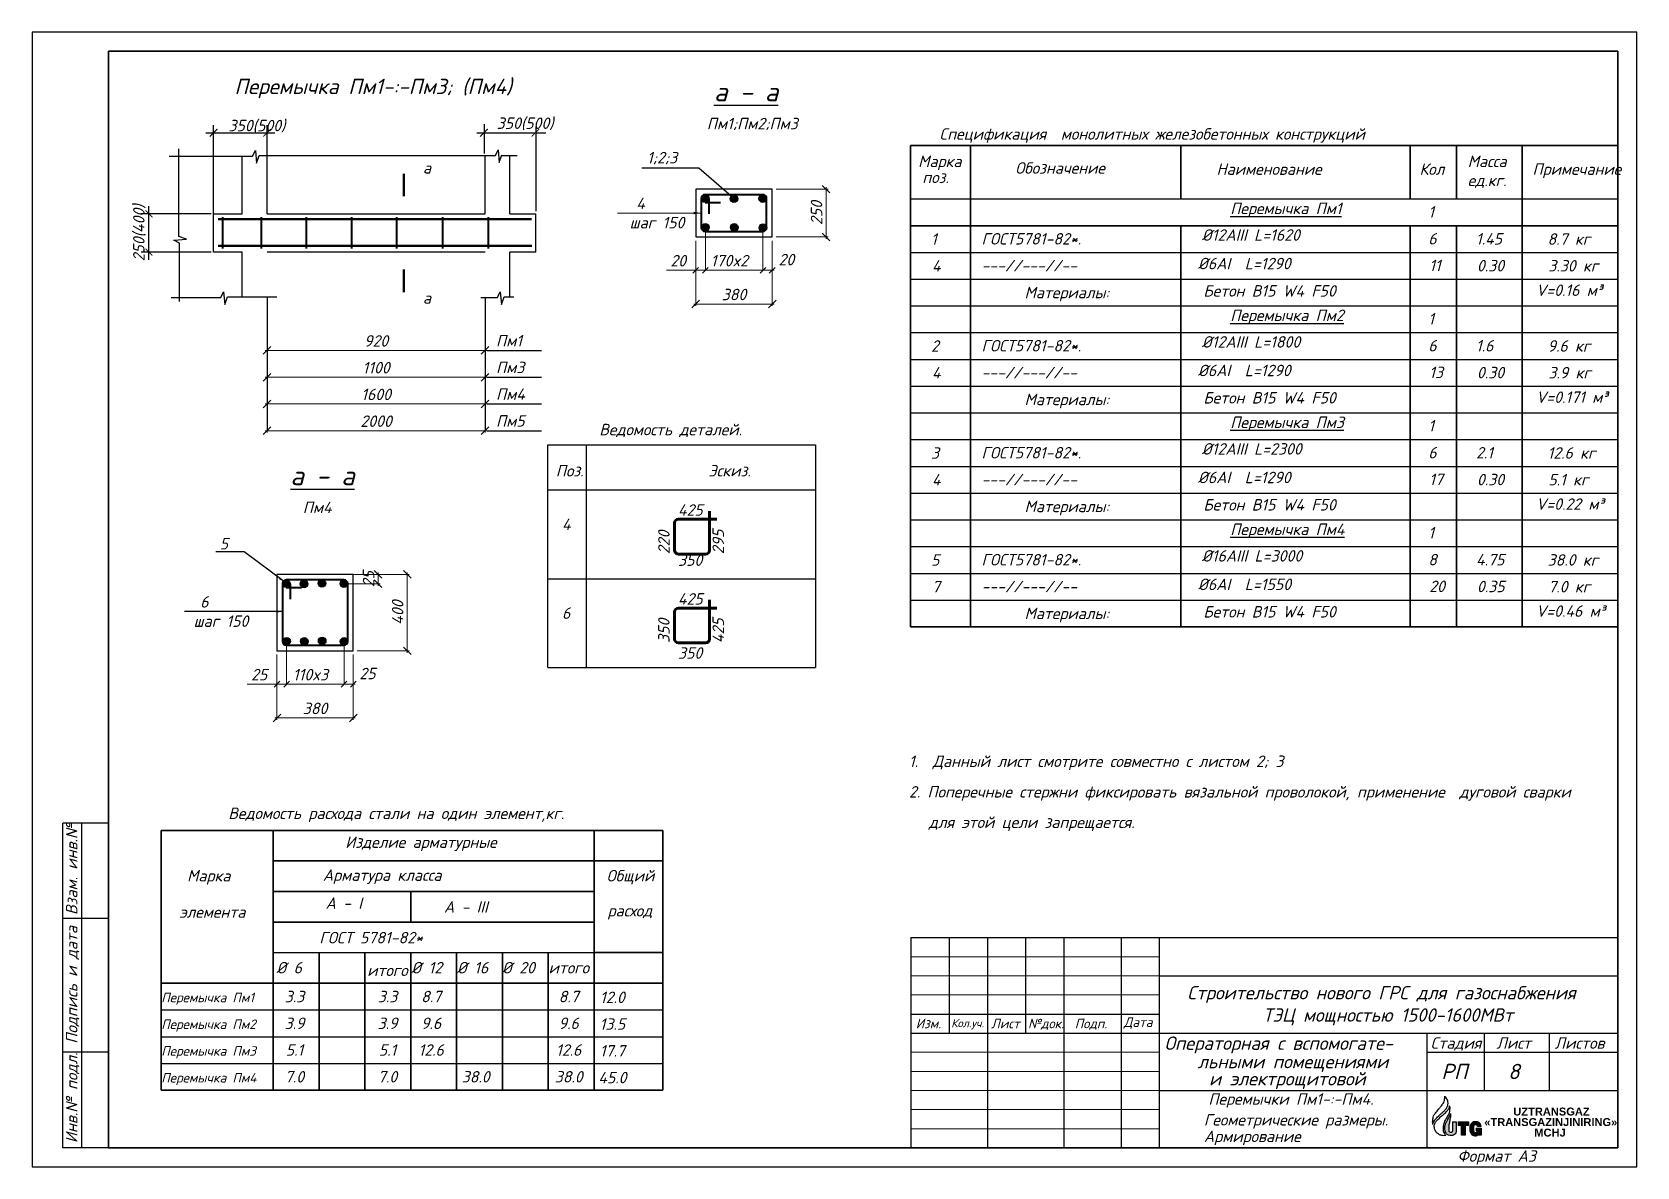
# Model space of a CAD drawing. Extents: x 108150 to 142535, y -18867 to -9422.
# Drawn here: x 137266.3 to 137686.3, y -16848.3 to -16551.3 of the extents above; entities that cross this region are included whole.
import ezdxf
from ezdxf.enums import TextEntityAlignment as Align

# ---------------------------------------------------------------- set-up
doc = ezdxf.new("R2010")
doc.units = 0
doc.header["$MEASUREMENT"] = 0
doc.header["$PDMODE"] = 32
doc.header["$PDSIZE"] = 0.6
doc.linetypes.add('НЕВИДИМАЯ2', pattern=[4.7625, 3.175, -1.5875])
doc.layers.add('12321', color=7, linetype='Continuous')
doc.layers.add('PDF2_Text', color=5, linetype='Continuous')
for name, color, linetype, lineweight in [('SNOVNOY', 3, 'Continuous', 70), ('Выносные', 8, 'Continuous', 15), ('осн', 3, 'Continuous', 70), ('Текст', 2, 'Continuous', 15)]:
    doc.layers.add(name, color=color, linetype=linetype, lineweight=lineweight)
doc.styles.add('ISO_1.0', font='isocpeur.ttf')
doc.styles.add('PDF Arial', font='arial.ttf')
doc.styles.add('ГОСТ -3', font='isocpeui.ttf', dxfattribs={"height": 3})
doc.styles.add('ГОСТ2.5', font='isocpeur.ttf', dxfattribs={"oblique": 15, "height": 2.5})
doc.styles.add('ГОСТ3', font='isocpeur.ttf', dxfattribs={"oblique": 15, "height": 3})
doc.dimstyles.new('F М100-3', dxfattribs={"dimtxt": 3, "dimasz": 2, "dimexe": 0.5, "dimexo": 1, "dimgap": 1, "dimtad": 1, "dimdec": 0, "dimlfac": 100, "dimdsep": 46, "dimtxsty": 'ГОСТ3', "dimblk": 'OBLIQUE', "dimcen": 2.5, "dimdle": 0.5, "dimclrd": 7, "dimclre": 7, "dimclrt": 7, "dimadec": 0, "dimazin": 0, "dimtfac": 1, "dimtdec": 0, "dimtmove": 0, "dimatfit": 3, "dimfxl": 1.25, "dimlwd": 15, "dimlwe": 15, "dimarcsym": 0})
doc.dimstyles.new('FM-100-3', dxfattribs={"dimtxt": 3, "dimasz": 1.5, "dimexe": 0.5, "dimexo": 1, "dimgap": 1, "dimtad": 1, "dimdec": 0, "dimlfac": 100, "dimdsep": 46, "dimtxsty": 'ГОСТ3', "dimblk": 'OBLIQUE', "dimcen": 2.5, "dimdle": 0.5, "dimclrd": 7, "dimclre": 7, "dimclrt": 7, "dimadec": 0, "dimazin": 0, "dimtfac": 1, "dimtdec": 0, "dimtmove": 0, "dimatfit": 3, "dimfxl": 1.25, "dimlwd": 15, "dimlwe": 15, "dimarcsym": 0})
doc.dimstyles.new('FМ10-3', dxfattribs={"dimtxt": 3, "dimasz": 2, "dimexe": 0.5, "dimexo": 1, "dimgap": 1, "dimtad": 1, "dimdec": 0, "dimlfac": 10, "dimdsep": 46, "dimtxsty": 'ГОСТ3', "dimblk": 'OBLIQUE', "dimcen": 5, "dimdle": 0.5, "dimclrd": 7, "dimclre": 7, "dimclrt": 7, "dimadec": 0, "dimazin": 0, "dimtfac": 1, "dimtdec": 0, "dimtmove": 0, "dimatfit": 3, "dimfxl": 1, "dimlwd": 15, "dimlwe": 15, "dimarcsym": 0})
doc.dimstyles.new('FМ50-3-ISO-3', dxfattribs={"dimtxt": 3, "dimasz": 2, "dimexe": 0.5, "dimexo": 1, "dimgap": 1, "dimtad": 1, "dimdec": 0, "dimlfac": 50, "dimdsep": 46, "dimtxsty": 'ISO_1.0', "dimblk": 'OBLIQUE', "dimcen": 5, "dimdle": 0.5, "dimclrd": 7, "dimclre": 7, "dimclrt": 7, "dimadec": 0, "dimazin": 0, "dimtfac": 1, "dimtdec": 0, "dimtmove": 0, "dimatfit": 3, "dimfxl": 1, "dimlwd": 15, "dimlwe": 15, "dimarcsym": 0})
doc.dimstyles.new('м100', dxfattribs={"dimtxt": 2.5, "dimasz": 2.5, "dimexe": 2, "dimexo": 0.625, "dimtad": 1, "dimdec": 0, "dimlfac": 100, "dimtxsty": 'Standard', "dimblk": 'OBLIQUE', "dimcen": -2.5, "dimdle": 2, "dimadec": 0, "dimazin": 0, "dimtfac": 1, "dimtdec": 0, "dimtmove": 0, "dimatfit": 3, "dimfxl": 1, "dimarcsym": 0})

msp = doc.modelspace()

# ---------------------------------------------------------------- texts
at = {"color": 7, "lineweight": -3, "style": 'ГОСТ -3'}
for s, height, p in [('Перемычка Пм1-:-Пм3; (Пм4)', 4, (137319.3075, -16567.5452, -754.4947)), ('Спецификация  монолитных железобетонных конструкций', 3, (137503.8324, -16579.4885, -754.4947))]:
    msp.add_text(s, height=height, dxfattribs=at).set_placement(p)
for p in [(137453.2047, -16569.4573, -754.4947), (137342.3433, -16669.9169, -754.4947)]:
    msp.add_text('%%Uа - а', height=5, dxfattribs=at).set_placement(p, align=Align.CENTER)
at = {"color": 7, "lineweight": 25, "style": 'ГОСТ -3'}
for s, p in [('350(500)', (137317.7307, -16577.2923, -754.4947)), ('350(500)', (137387.9248, -16576.6797, -754.4947)), ('а', (137368.6327, -16588.3576, -754.4947))]:
    msp.add_text(s, height=3, dxfattribs=at).set_placement(p)
at = {"color": 7, "style": 'ГОСТ -3'}
for s, p in [('Пм1;Пм2;Пм3', (137442.9235, -16576.7701, -754.4947)), ('1;2;3', (137427.2734, -16585.6944, -754.4947)), ('Марка', (137498.2347, -16586.66, -754.4947)), ('Обозначение', (137523.6577, -16588.4004, -754.4947)), ('Наименование', (137576.3245, -16588.7, -754.4947)), ('Кол', (137629.4446, -16588.7, -754.4947)), ('Масса', (137642.0593, -16586.66, -754.4947)), ('Примечание', (137659.0162, -16588.7, -754.4947)), ('поз.', (137499.3384, -16590.8408, -754.4947)), ('ед.кг.', (137642.0593, -16591.6473, -754.4947)), ('%%UПеремычка Пм1', (137579.9224, -16598.9749, -754.4947)), ('1', (137631.7391, -16599.8955, -754.4947)), ('1', (137501.6021, -16607.0157, -754.4947)), ('ГОСТ5781-82*.', (137514.8125, -16606.9388, -754.4947)), ('%%C12АIII L=1620', (137572.4835, -16605.9324, -754.4947)), ('6', (137631.7391, -16606.9137, -754.4947)), ('1.45', (137644.2253, -16606.9452, -754.4947)), ('8.7 кг', (137662.9599, -16606.9975, -754.4947)), ('---//---//--', (137514.8125, -16613.9388, -754.4947)), ('%%C6АI  L=1290', (137571.4529, -16613.409, -754.4947)), ('11', (137631.9914, -16613.9137, -754.4947)), ('0.30', (137644.4776, -16613.9634, -754.4947)), ('3.30 кг', (137663.152, -16613.9975, -754.4947)), ('4', (137501.8545, -16614.0157, -754.4947)), ('Материалы:', (137526.0756, -16620.9975, -754.4947)), ('Бетон В15 W4 F50', (137572.8684, -16620.5656, -754.4947)), ('%%UПеремычка Пм2', (137579.9224, -16626.9567, -754.4947)), ('1', (137631.7391, -16627.8773, -754.4947)), ('Пм1', (137387.7608, -16633.5941, -754.4947)), ('2', (137501.6021, -16634.9975, -754.4947)), ('ГОСТ5781-82*.', (137514.8125, -16634.9206, -754.4947)), ('%%C12АIII L=1800', (137572.4835, -16633.9142, -754.4947)), ('6', (137631.7391, -16634.8955, -754.4947)), ('1.6', (137644.2253, -16634.927, -754.4947)), ('9.6 кг', (137662.9599, -16634.9793, -754.4947)), ('Пм3', (137387.7608, -16640.5941, -754.4947)), ('4', (137501.8545, -16641.9975, -754.4947)), ('---//---//--', (137514.8125, -16641.9388, -754.4947)), ('%%C6АI  L=1290', (137571.4529, -16641.3908, -754.4947)), ('13', (137631.9914, -16641.8955, -754.4947)), ('0.30', (137644.4776, -16641.9452, -754.4947)), ('3.9 кг', (137663.152, -16641.9793, -754.4947)), ('Пм4', (137387.7608, -16647.5941, -754.4947)), ('Материалы:', (137526.0756, -16648.9793, -754.4947)), ('Бетон В15 W4 F50', (137572.8684, -16648.5474, -754.4947)), ('Пм5', (137387.7608, -16654.5941, -754.4947)), ('%%UПеремычка Пм3', (137579.9224, -16654.9567, -754.4947)), ('1', (137631.7391, -16655.8773, -754.4947)), ('3', (137501.6021, -16662.9975, -754.4947)), ('ГОСТ5781-82*.', (137514.8125, -16662.9206, -754.4947)), ('%%C12АIII L=2300', (137572.4835, -16661.9142, -754.4947)), ('6', (137631.7391, -16662.8955, -754.4947)), ('2.1', (137644.2253, -16662.927, -754.4947)), ('12.6 кг', (137662.9599, -16662.9793, -754.4947)), ('4', (137501.8545, -16669.9975, -754.4947)), ('---//---//--', (137514.8125, -16669.9388, -754.4947)), ('%%C6АI  L=1290', (137571.4529, -16669.3908, -754.4947)), ('17', (137631.9914, -16669.8955, -754.4947)), ('0.30', (137644.4776, -16669.9452, -754.4947)), ('5.1 кг', (137663.152, -16669.9793, -754.4947)), ('Материалы:', (137526.0756, -16676.9793, -754.4947)), ('Бетон В15 W4 F50', (137572.8684, -16676.5474, -754.4947)), ('Пм4', (137337.1857, -16677.2296, -754.4947)), ('%%UПеремычка Пм4', (137579.9224, -16682.9567, -754.4947)), ('1', (137631.7391, -16683.8773, -754.4947)), ('5', (137315.4526, -16686.7267, -754.4947)), ('5', (137501.6021, -16690.9975, -754.4947)), ('ГОСТ5781-82*.', (137514.8125, -16690.9206, -754.4947)), ('%%C16АIII L=3000', (137572.4835, -16689.9142, -754.4947)), ('8', (137631.7391, -16690.8955, -754.4947)), ('4.75', (137644.2253, -16690.927, -754.4947)), ('38.0 кг', (137662.9599, -16690.9793, -754.4947)), ('7', (137501.8545, -16697.9975, -754.4947)), ('---//---//--', (137514.8125, -16697.9388, -754.4947)), ('%%C6АI  L=1550', (137571.4529, -16697.3726, -754.4947)), ('20', (137631.9914, -16697.8955, -754.4947)), ('0.35', (137644.4776, -16697.927, -754.4947)), ('7.0 кг', (137663.152, -16697.9793, -754.4947)), ('Материалы:', (137526.0756, -16704.9793, -754.4947)), ('Бетон В15 W4 F50', (137572.8684, -16704.5474, -754.4947)), ('1.  Данный лист смотрите совместно с листом 2; 3', (137495.8279, -16743.6694, -4539.8512)), ('2. Поперечные стержни фиксировать вязальной проволокой, применение  дуговой сварки ', (137495.8279, -16751.6694, -4539.8512)), ('для этой цели запрещается.', (137501.0072, -16759.632, -4539.8512)), ('Перемычки Пм1-:-Пм4.', (137574.197, -16832.056, -754.4947))]:
    msp.add_text(s, height=3, dxfattribs=at).set_placement(p)
at = {"color": 7, "linetype": 'Continuous', "lineweight": 25, "style": 'ГОСТ -3'}
for s, height, p in [('4', 3, (137424.455, -16597.6549, -754.4947)), ('Ведомость деталей.', 3, (137414.7903, -16656.8606, -754.4947)), ('Поз.', 3, (137403.4201, -16667.6319, -754.4947)), ('Эскиз.', 3, (137443.3404, -16667.6152, -754.4947)), ('425', 3, (137435.3638, -16677.9092, -754.4947)), ('4', 3, (137405.0284, -16681.6487, -754.4947)), ('350', 3, (137435.3859, -16691.0342, -754.4947)), ('6', 3, (137310.3382, -16701.9589, -754.4947)), ('425', 3, (137435.3638, -16701.1662, -754.4947)), ('6', 3, (137405.0284, -16704.9057, -754.4947)), ('350', 3, (137435.3859, -16715.3399, -754.4947)), ('Перемычка Пм1', 2.5, (137300.1551, -16805.2442, -754.4947)), ('Перемычка Пм2', 2.5, (137300.1551, -16812.2442, -754.4947)), ('Перемычка Пм3', 2.5, (137300.1551, -16819.2442, -754.4947)), ('Перемычка Пм4', 2.5, (137300.1551, -16826.2442, -754.4947))]:
    msp.add_text(s, height=height, dxfattribs=at).set_placement(p)
at = {"color": 7, "linetype": 'Continuous', "style": 'ГОСТ -3'}
for p in [(137422.7302, -16602.6975, -754.4947), (137308.6134, -16707.0015, -754.4947)]:
    msp.add_text('шаг 150', height=3, dxfattribs=at).set_placement(p)
at = {"color": 7, "lineweight": 25, "style": 'ГОСТ -3'}
msp.add_text('а', height=3, dxfattribs=at).set_placement((137368.6327, -16619.411, -754.4947), align=Align.TOP_LEFT)
at = {"color": 7, "linetype": 'Continuous', "lineweight": 25, "style": 'ГОСТ -3'}
for s, p in [('220', (137433.1899, -16687.9675, -754.4947)), ('295', (137447.4129, -16687.9915, -754.4947)), ('350', (137433.1899, -16711.2245, -754.4947)), ('425', (137447.4129, -16711.2486, -754.4947))]:
    msp.add_text(s, height=3, rotation=90, dxfattribs=at).set_placement(p)
at = {"color": 7, "lineweight": 25, "style": 'ГОСТ -3'}
msp.add_text('Ведомость расхода стали на один элемент,кг.', height=3, dxfattribs=at).set_placement((137361.6554, -16755.7856, -754.4947), align=Align.MIDDLE_CENTER)
at = {"color": 7, "style": 'ГОСТ -3'}
for s, p in [('Изделие арматурные ', (137369.0681, -16763.3485, -754.4947)), ('Арматура класса', (137357.961, -16771.9708, -754.4947)), ('Общий', (137422.9509, -16772.1161, -754.4947)), ('Марка ', (137313.5226, -16772.1328, -754.4947)), ('А - I', (137347.9093, -16779.2997, -754.4947)), ('А - III', (137379.8549, -16780.2837, -754.4947)), (' элемента ', (137313.5226, -16781.624, -754.4947)), ('расход', (137422.79, -16781.2794, -754.4947)), (' ГОСТ 5781-82*', (137354.1014, -16788.3322, -754.4947))]:
    msp.add_text(s, height=3, dxfattribs=at).set_placement(p, align=Align.MIDDLE_CENTER)
for s, p in [('%%C 6', (137333.6238, -16796.1909, -754.4947)), ('%%C 12', (137369.6238, -16796.1909, -754.4947)), ('%%C 16', (137381.6238, -16796.1909, -754.4947)), ('%%C 20', (137393.6238, -16796.1909, -754.4947)), ('итого', (137406.8023, -16796.1909, -754.4947)), ('итого', (137359.3352, -16796.8727, -754.4947)), ('3.3', (137335.0116, -16803.7442, -754.4947)), ('3.3', (137359.3634, -16803.7442, -754.4947)), ('8.7', (137370.7783, -16803.7442, -754.4947)), ('8.7', (137406.7783, -16803.7442, -754.4947)), ('12.0', (137418.2139, -16803.955, -754.4947)), ('3.9', (137335.0116, -16810.7442, -754.4947)), ('3.9', (137359.3634, -16810.7442, -754.4947)), ('9.6', (137370.7783, -16810.7442, -754.4947)), ('9.6', (137406.7783, -16810.7442, -754.4947)), ('13.5', (137418.2139, -16810.955, -754.4947)), ('5.1', (137335.0116, -16817.7442, -754.4947)), ('5.1', (137359.3634, -16817.7442, -754.4947)), ('12.6', (137370.7783, -16817.7442, -754.4947)), ('12.6', (137406.7783, -16817.7442, -754.4947)), ('17.7', (137418.2139, -16817.955, -754.4947)), ('7.0', (137335.0116, -16824.7442, -754.4947)), ('7.0', (137359.3634, -16824.7442, -754.4947)), ('38.0', (137382.4266, -16824.7442, -754.4947)), ('38.0', (137406.7783, -16824.7442, -754.4947)), ('45.0', (137418.2139, -16824.955, -754.4947))]:
    msp.add_text(s, height=3, dxfattribs=at).set_placement(p, align=Align.MIDDLE)
at = {"color": 7, "lineweight": 30, "style": 'ГОСТ -3'}
for s, p in [('Геометрические размеры.', (137573.0119, -16837.5131, -754.4947)), ('Армирование', (137573.0119, -16841.8312, -754.4947))]:
    msp.add_text(s, height=3, dxfattribs=at).set_placement(p)
at = {"color": 7, "ltscale": 100, "insert": (137294.4305, -16603.9016, -754.4947), "char_height": 3, "attachment_point": 5, "rotation": 90, "style": 'ГОСТ -3'}
msp.add_mtext('250(400)', dxfattribs=at)
at = {"color": 7, "lineweight": -3, "char_height": 3, "attachment_point": 1, "style": 'ГОСТ -3'}
for s, insert, width in [('V=0.16 м³', (137659.9371, -16617.384, -754.4947), 19.41822), ('V=0.171 м³', (137659.9371, -16645.384, -754.4947), 20.424765), ('V=0.22 м³', (137659.9371, -16673.3658, -754.4947), 19.41822), ('V=0.46 м³', (137659.9371, -16701.3658, -754.4947), 19.41822)]:
    msp.add_mtext(s, dxfattribs=dict(at, insert=insert, width=width))
at = {"layer": 'PDF2_Text', "lineweight": 25, "char_height": 2.07708, "attachment_point": 7, "style": 'PDF Arial'}
for s, insert in [('{\\fArial|b1|i0|c204|p34;UZTRANSGAZ}', (137653.996, -16834.9105, -754.4947)), ('{\\fArial|b1|i0|c204|p34;«TRANSGAZINJINIRING»}', (137646.3977, -16837.6662, -754.4947)), ('{\\fArial|b1|i0|c204|p34;MCHJ}', (137659.4953, -16840.4219, -754.4947))]:
    msp.add_mtext(s, dxfattribs=dict(at, insert=insert))
at = {"layer": 'SNOVNOY', "color": 3, "insert": (137568.5816, -16800.994, -754.4947), "char_height": 3.5, "width": 108.046652, "attachment_point": 1}
msp.add_mtext('\\pi0.10079;{\\fISOCPEUR|b0|i1|c204|p34;Строительство нового ГРС для газоснабжения \\P\\pi19.88905;ТЭЦ мощностью 1500-1600МВт}', dxfattribs=at)
at = {"layer": 'осн', "color": 2, "attachment_point": 1}
for s, insert, char_height, width in [('{\\fISOCPEUR|b0|i1|c204|p34;\\H1.167x;\\W1;Изм.}', (137497.6125, -16809.5595, -754.4947), 2.1384, 8.867642), ('{\\fISOCPEUR|b0|i1|c204|p34;\\H1.167x;\\W1;Кол.уч.}', (137506.8969, -16809.6486, -754.4947), 1.828332, 10.067026), ('{\\fISOCPEUR|b0|i1|c204|p34;\\H1.167x;\\W1;Лист}', (137517.3447, -16809.5595, -754.4947), 2.1384, 8.967948), ('{\\fISOCPEUR|b0|i1|c204|p34;\\H1.167x;\\W1;№док.}', (137526.9925, -16809.5595, -754.4947), 2.1384, 10.82739), ('{\\fISOCPEUR|b0|i1|c204|p34;\\H1.167x;\\W1;Подп.}', (137539.2339, -16809.5595, -754.4947), 2.1384, 12.497236), ('{\\fISOCPEUR|b0|i1|c204|p34;\\H1.167x;\\W1;Дата}', (137552.0499, -16809.1902, -754.4947), 2.1384, 12.787965), ('{\\fISOCPEUR|b0|i1|c204|p34;\\W1;Стадия}', (137632.3593, -16814.4084, -754.4947), 3, 14.081712), ('{\\fISOCPEUR|b0|i1|c204|p34;\\W1;Лист}', (137649.5834, -16814.4084, -754.4947), 3, 14.081712), ('{\\fISOCPEUR|b0|i1|c204|p34;\\W1;Листов}', (137664.8259, -16814.4084, -754.4947), 3, 14.081712)]:
    msp.add_mtext(s, dxfattribs=dict(at, insert=insert, char_height=char_height, width=width))
at = {"layer": 'Текст', "color": 2, "attachment_point": 1, "style": 'ГОСТ2.5'}
for s, insert, char_height, width in [('Операторная с вспомогате-', (137562.7166, -16814.2008, -754.4947), 3.5, 68.50384), ('льными помещениями ', (137571.3913, -16819.0285, -754.4947), 3.5, 68.875124), ('и электрощитовой', (137574.3575, -16823.5111, -754.4947), 3.5, 68.800878), ('РП', (137635.1686, -16821.3606, -754.4947), 4, 8.161037), ('8', (137652.64, -16821.3606, -754.4947), 4, 8.161037)]:
    msp.add_mtext(s, dxfattribs=dict(at, insert=insert, char_height=char_height, width=width))
at = {"layer": 'Текст', "color": 7, "insert": (137639.3665, -16843.9728, -754.4947), "char_height": 3, "width": 33.544274, "attachment_point": 1, "style": 'ГОСТ2.5'}
msp.add_mtext('Формат А3', dxfattribs=at)

# ---------------------------------------------------------------- blocks, each defined once
blk = doc.blocks.new('_ArchTick')
at = {"color": 0, "linetype": 'ByBlock', "const_width": 0.15}
blk.add_lwpolyline([(-0.5, -0.5), (0.5, 0.5)], dxfattribs=at)
blk = doc.blocks.new('_Oblique')
at = {"color": 0, "linetype": 'ByBlock', "lineweight": -2}
blk.add_line((-0.5, -0.5), (0.5, 0.5), dxfattribs=at)
blk = doc.blocks.new('*D2727')
at = {"color": 7, "lineweight": 15, "transparency": 16777216}
for p, q in [((137384.91, -16631.76), (137384.91, -16635.16)), ((137327.34, -16634.66), (137385.41, -16634.66)), ((137327.84, -16632.02), (137327.84, -16635.16))]:
    blk.add_line(p, q, dxfattribs=at)
at = {"layer": 'Defpoints', "color": 0, "lineweight": 0, "transparency": 16777216}
for p in [(137327.84, -16631.02, 3785.36), (137384.91, -16630.76, 3785.36), (137384.91, -16634.66)]:
    blk.add_point(p, dxfattribs=at)
at = {"color": 7, "lineweight": 15, "transparency": 16777216, "xscale": 2, "yscale": 2, "zscale": 2, "rotation": 180}
blk.add_blockref('_Oblique', (137327.84, -16634.66), dxfattribs=at)
at = {"color": 7, "lineweight": 15, "transparency": 16777216, "xscale": 2, "yscale": 2, "zscale": 2}
blk.add_blockref('_Oblique', (137384.91, -16634.66), dxfattribs=at)
at = {"color": 7, "lineweight": 25, "transparency": 16777216, "insert": (137356.38, -16632.16), "char_height": 3, "attachment_point": 5, "style": 'ГОСТ -3'}
blk.add_mtext('920', dxfattribs=at)
blk = doc.blocks.new('*D2728')
at = {"color": 7, "lineweight": 15, "transparency": 16777216}
for p, q in [((137327.84, -16639.02), (137327.84, -16642.16)), ((137384.91, -16638.76), (137384.91, -16642.16)), ((137327.34, -16641.66), (137385.41, -16641.66))]:
    blk.add_line(p, q, dxfattribs=at)
at = {"layer": 'Defpoints', "color": 0, "lineweight": 0, "transparency": 16777216}
for p in [(137327.84, -16638.02, 3785.36), (137384.91, -16637.76, 3785.36), (137384.91, -16641.66)]:
    blk.add_point(p, dxfattribs=at)
at = {"color": 7, "lineweight": 15, "transparency": 16777216, "xscale": 2, "yscale": 2, "zscale": 2, "rotation": 180}
blk.add_blockref('_Oblique', (137327.84, -16641.66), dxfattribs=at)
at = {"color": 7, "lineweight": 15, "transparency": 16777216, "xscale": 2, "yscale": 2, "zscale": 2}
blk.add_blockref('_Oblique', (137384.91, -16641.66), dxfattribs=at)
at = {"color": 7, "lineweight": 25, "transparency": 16777216, "insert": (137356.38, -16639.16), "char_height": 3, "attachment_point": 5, "style": 'ГОСТ -3'}
blk.add_mtext('1100', dxfattribs=at)
blk = doc.blocks.new('*D2729')
at = {"color": 7, "lineweight": 15, "transparency": 16777216}
for p, q in [((137327.34, -16648.66), (137385.41, -16648.66)), ((137327.84, -16646.02), (137327.84, -16649.16)), ((137384.91, -16645.76), (137384.91, -16649.16))]:
    blk.add_line(p, q, dxfattribs=at)
at = {"layer": 'Defpoints', "color": 0, "lineweight": 0, "transparency": 16777216}
for p in [(137327.84, -16645.02, 3785.36), (137384.91, -16644.76, 3785.36), (137384.91, -16648.66)]:
    blk.add_point(p, dxfattribs=at)
at = {"color": 7, "lineweight": 15, "transparency": 16777216, "xscale": 2, "yscale": 2, "zscale": 2, "rotation": 180}
blk.add_blockref('_Oblique', (137327.84, -16648.66), dxfattribs=at)
at = {"color": 7, "lineweight": 15, "transparency": 16777216, "xscale": 2, "yscale": 2, "zscale": 2}
blk.add_blockref('_Oblique', (137384.91, -16648.66), dxfattribs=at)
at = {"color": 7, "lineweight": 25, "transparency": 16777216, "insert": (137356.38, -16646.16), "char_height": 3, "attachment_point": 5, "style": 'ГОСТ -3'}
blk.add_mtext('1600', dxfattribs=at)
blk = doc.blocks.new('*D2730')
at = {"color": 7, "lineweight": 15, "transparency": 16777216}
for p, q in [((137384.91, -16652.76), (137384.91, -16656.16)), ((137327.34, -16655.66), (137385.41, -16655.66)), ((137327.84, -16653.02), (137327.84, -16656.16))]:
    blk.add_line(p, q, dxfattribs=at)
at = {"layer": 'Defpoints', "color": 0, "lineweight": 0, "transparency": 16777216}
for p in [(137327.84, -16652.02, 3785.36), (137384.91, -16651.76, 3785.36), (137384.91, -16655.66)]:
    blk.add_point(p, dxfattribs=at)
at = {"color": 7, "lineweight": 15, "transparency": 16777216, "xscale": 2, "yscale": 2, "zscale": 2, "rotation": 180}
blk.add_blockref('_Oblique', (137327.84, -16655.66), dxfattribs=at)
at = {"color": 7, "lineweight": 15, "transparency": 16777216, "xscale": 2, "yscale": 2, "zscale": 2}
blk.add_blockref('_Oblique', (137384.91, -16655.66), dxfattribs=at)
at = {"color": 7, "lineweight": 25, "transparency": 16777216, "insert": (137356.38, -16653.16), "char_height": 3, "attachment_point": 5, "style": 'ГОСТ -3'}
blk.add_mtext('2000', dxfattribs=at)
blk = doc.blocks.new('*D2731')
at = {"color": 7, "lineweight": 15, "transparency": 16777216}
for p, q in [((137461.04, -16592.44), (137474.65, -16592.44)), ((137474.15, -16605.44), (137474.15, -16591.94)), ((137461.04, -16604.94), (137474.65, -16604.94))]:
    blk.add_line(p, q, dxfattribs=at)
at = {"layer": 'Defpoints', "color": 0, "lineweight": 0, "transparency": 16777216}
for p in [(137460.04, -16592.44), (137474.15, -16592.44), (137460.04, -16604.94)]:
    blk.add_point(p, dxfattribs=at)
at = {"color": 7, "lineweight": 15, "transparency": 16777216, "xscale": 2, "yscale": 2, "zscale": 2}
for p, rotation in [((137474.15, -16592.44), 90), ((137474.15, -16604.94), 270)]:
    blk.add_blockref('_Oblique', p, dxfattribs=dict(at, rotation=rotation))
at = {"color": 7, "lineweight": -3, "transparency": 16777216, "insert": (137471.65, -16598.69), "char_height": 3, "attachment_point": 5, "rotation": 90, "style": 'ГОСТ -3'}
blk.add_mtext('250', dxfattribs=at)
blk = doc.blocks.new('*D2732')
at = {"color": 7, "lineweight": 15, "transparency": 16777216}
for p, q in [((137440.04, -16605.94), (137440.04, -16623.01)), ((137460.04, -16605.94), (137460.04, -16623.01)), ((137439.54, -16622.51), (137460.54, -16622.51))]:
    blk.add_line(p, q, dxfattribs=at)
at = {"layer": 'Defpoints', "color": 0, "lineweight": 0, "transparency": 16777216}
for p in [(137440.04, -16604.94), (137460.04, -16604.94), (137460.04, -16622.51)]:
    blk.add_point(p, dxfattribs=at)
at = {"color": 7, "lineweight": 15, "transparency": 16777216, "xscale": 2, "yscale": 2, "zscale": 2, "rotation": 180}
blk.add_blockref('_Oblique', (137440.04, -16622.51), dxfattribs=at)
at = {"color": 7, "lineweight": 15, "transparency": 16777216, "xscale": 2, "yscale": 2, "zscale": 2}
blk.add_blockref('_Oblique', (137460.04, -16622.51), dxfattribs=at)
at = {"color": 7, "lineweight": -3, "transparency": 16777216, "insert": (137450.04, -16620.01), "char_height": 3, "attachment_point": 5, "style": 'ГОСТ -3'}
blk.add_mtext('380', dxfattribs=at)
blk = doc.blocks.new('*D2891')
at = {"color": 7, "lineweight": 15, "transparency": 16777216}
for p, q in [((137440.04, -16613.67), (137432.34, -16613.67)), ((137440.04, -16612.67), (137440.04, -16613.17)), ((137443.07, -16613.67), (137440.04, -16613.67)), ((137442.57, -16612.67), (137442.57, -16613.17))]:
    blk.add_line(p, q, dxfattribs=at)
at = {"layer": 'Defpoints', "color": 0, "lineweight": 0, "transparency": 16777216}
for p in [(137440.04, -16613.67), (137440.04, -16613.67), (137442.57, -16613.67)]:
    blk.add_point(p, dxfattribs=at)
at = {"color": 7, "lineweight": 15, "transparency": 16777216, "xscale": 1.5, "yscale": 1.5, "zscale": 1.5, "rotation": 180}
blk.add_blockref('_Oblique', (137440.04, -16613.67), dxfattribs=at)
at = {"color": 7, "lineweight": 15, "transparency": 16777216, "xscale": 1.5, "yscale": 1.5, "zscale": 1.5}
blk.add_blockref('_Oblique', (137442.57, -16613.67), dxfattribs=at)
at = {"color": 7, "lineweight": 20, "transparency": 16777216, "insert": (137435.44, -16611.17), "char_height": 3, "attachment_point": 5, "style": 'ГОСТ -3'}
blk.add_mtext('20', dxfattribs=at)
blk = doc.blocks.new('*D2892')
at = {"color": 7, "lineweight": 15, "transparency": 16777216}
for p, q in [((137439.54, -16613.67), (137458.12, -16613.67)), ((137440.04, -16612.67), (137440.04, -16613.17)), ((137457.62, -16612.72), (137457.62, -16613.17))]:
    blk.add_line(p, q, dxfattribs=at)
at = {"layer": 'Defpoints', "color": 0, "lineweight": 0, "transparency": 16777216}
for p in [(137440.04, -16613.67), (137457.62, -16613.67), (137457.62, -16613.72)]:
    blk.add_point(p, dxfattribs=at)
at = {"color": 7, "lineweight": 15, "transparency": 16777216, "xscale": 1.5, "yscale": 1.5, "zscale": 1.5, "rotation": 180}
blk.add_blockref('_Oblique', (137440.04, -16613.67), dxfattribs=at)
at = {"color": 7, "lineweight": 15, "transparency": 16777216, "xscale": 1.5, "yscale": 1.5, "zscale": 1.5}
blk.add_blockref('_Oblique', (137457.62, -16613.67), dxfattribs=at)
at = {"color": 7, "lineweight": 20, "transparency": 16777216, "insert": (137448.83, -16611.15), "char_height": 3, "attachment_point": 5, "style": 'ГОСТ -3'}
blk.add_mtext('170x2', dxfattribs=at)
blk = doc.blocks.new('*D2893')
at = {"color": 7, "lineweight": 15, "transparency": 16777216}
for p, q in [((137457.12, -16613.67), (137460.54, -16613.67)), ((137457.62, -16612.72), (137457.62, -16613.17)), ((137460.04, -16612.67), (137460.04, -16613.17))]:
    blk.add_line(p, q, dxfattribs=at)
at = {"layer": 'Defpoints', "color": 0, "lineweight": 0, "transparency": 16777216}
for p in [(137457.62, -16613.72), (137460.04, -16613.67), (137460.04, -16613.67)]:
    blk.add_point(p, dxfattribs=at)
at = {"color": 7, "lineweight": 15, "transparency": 16777216, "xscale": 1.5, "yscale": 1.5, "zscale": 1.5, "rotation": 180}
blk.add_blockref('_Oblique', (137457.62, -16613.67), dxfattribs=at)
at = {"color": 7, "lineweight": 15, "transparency": 16777216, "xscale": 1.5, "yscale": 1.5, "zscale": 1.5}
blk.add_blockref('_Oblique', (137460.04, -16613.67), dxfattribs=at)
at = {"color": 7, "lineweight": 20, "transparency": 16777216, "insert": (137463.75, -16610.88), "char_height": 3, "attachment_point": 5, "style": 'ГОСТ -3'}
blk.add_mtext('20', dxfattribs=at)
blk = doc.blocks.new('*D2733')
at = {"color": 7, "lineweight": 15, "transparency": 16777216}
for p, q in [((137351.41, -16693.27), (137365.02, -16693.27)), ((137364.52, -16713.77), (137364.52, -16692.77)), ((137351.41, -16713.27), (137365.02, -16713.27))]:
    blk.add_line(p, q, dxfattribs=at)
at = {"layer": 'Defpoints', "color": 0, "lineweight": 0, "transparency": 16777216}
for p in [(137350.41, -16693.27), (137364.52, -16693.27), (137350.41, -16713.27)]:
    blk.add_point(p, dxfattribs=at)
at = {"color": 7, "lineweight": 15, "transparency": 16777216, "xscale": 2, "yscale": 2, "zscale": 2}
for p, rotation in [((137364.52, -16693.27), 90), ((137364.52, -16713.27), 270)]:
    blk.add_blockref('_Oblique', p, dxfattribs=dict(at, rotation=rotation))
at = {"color": 7, "lineweight": -3, "transparency": 16777216, "insert": (137362.02, -16703.27), "char_height": 3, "attachment_point": 5, "rotation": 90, "style": 'ГОСТ -3'}
blk.add_mtext('400', dxfattribs=at)
blk = doc.blocks.new('*D2734')
at = {"color": 7, "lineweight": 15, "transparency": 16777216}
for p, q in [((137330.41, -16714.27), (137330.41, -16731.33)), ((137350.41, -16714.27), (137350.41, -16731.33)), ((137329.91, -16730.83), (137350.91, -16730.83))]:
    blk.add_line(p, q, dxfattribs=at)
at = {"layer": 'Defpoints', "color": 0, "lineweight": 0, "transparency": 16777216}
for p in [(137330.41, -16713.27), (137350.41, -16713.27), (137350.41, -16730.83)]:
    blk.add_point(p, dxfattribs=at)
at = {"color": 7, "lineweight": 15, "transparency": 16777216, "xscale": 2, "yscale": 2, "zscale": 2, "rotation": 180}
blk.add_blockref('_Oblique', (137330.41, -16730.83), dxfattribs=at)
at = {"color": 7, "lineweight": 15, "transparency": 16777216, "xscale": 2, "yscale": 2, "zscale": 2}
blk.add_blockref('_Oblique', (137350.41, -16730.83), dxfattribs=at)
at = {"color": 7, "lineweight": -3, "transparency": 16777216, "insert": (137340.41, -16728.33), "char_height": 3, "attachment_point": 5, "style": 'ГОСТ -3'}
blk.add_mtext('380', dxfattribs=at)
blk = doc.blocks.new('*D2894')
at = {"color": 7, "lineweight": 15, "transparency": 16777216}
for p, q in [((137330.41, -16722), (137322.63, -16722)), ((137330.41, -16721), (137330.41, -16721.5)), ((137333.44, -16722), (137330.41, -16722)), ((137332.94, -16721), (137332.94, -16721.5))]:
    blk.add_line(p, q, dxfattribs=at)
at = {"layer": 'Defpoints', "color": 0, "lineweight": 0, "transparency": 16777216}
for p in [(137330.41, -16722), (137330.41, -16722), (137332.94, -16722)]:
    blk.add_point(p, dxfattribs=at)
at = {"color": 7, "lineweight": 15, "transparency": 16777216, "xscale": 1.5, "yscale": 1.5, "zscale": 1.5, "rotation": 180}
blk.add_blockref('_Oblique', (137330.41, -16722), dxfattribs=at)
at = {"color": 7, "lineweight": 15, "transparency": 16777216, "xscale": 1.5, "yscale": 1.5, "zscale": 1.5}
blk.add_blockref('_Oblique', (137332.94, -16722), dxfattribs=at)
at = {"color": 7, "lineweight": 20, "transparency": 16777216, "insert": (137325.77, -16719.5), "char_height": 3, "attachment_point": 5, "style": 'ГОСТ -3'}
blk.add_mtext('25', dxfattribs=at)
blk = doc.blocks.new('*D2895')
at = {"color": 7, "lineweight": 15, "transparency": 16777216}
for p, q in [((137329.91, -16722), (137348.49, -16722)), ((137330.41, -16721), (137330.41, -16721.5)), ((137347.99, -16721.04), (137347.99, -16721.5))]:
    blk.add_line(p, q, dxfattribs=at)
at = {"layer": 'Defpoints', "color": 0, "lineweight": 0, "transparency": 16777216}
for p in [(137330.41, -16722), (137347.99, -16722), (137347.99, -16722.04)]:
    blk.add_point(p, dxfattribs=at)
at = {"color": 7, "lineweight": 15, "transparency": 16777216, "xscale": 1.5, "yscale": 1.5, "zscale": 1.5, "rotation": 180}
blk.add_blockref('_Oblique', (137330.41, -16722), dxfattribs=at)
at = {"color": 7, "lineweight": 15, "transparency": 16777216, "xscale": 1.5, "yscale": 1.5, "zscale": 1.5}
blk.add_blockref('_Oblique', (137347.99, -16722), dxfattribs=at)
at = {"color": 7, "lineweight": 20, "transparency": 16777216, "insert": (137339.2, -16719.5), "char_height": 3, "attachment_point": 5, "style": 'ГОСТ -3'}
blk.add_mtext('110x3', dxfattribs=at)
blk = doc.blocks.new('*D2896')
at = {"color": 7, "lineweight": 15, "transparency": 16777216}
for p, q in [((137347.49, -16722), (137350.91, -16722)), ((137347.99, -16721.04), (137347.99, -16721.5)), ((137350.41, -16721), (137350.41, -16721.5))]:
    blk.add_line(p, q, dxfattribs=at)
at = {"layer": 'Defpoints', "color": 0, "lineweight": 0, "transparency": 16777216}
for p in [(137347.99, -16722.04), (137350.41, -16722), (137350.41, -16722)]:
    blk.add_point(p, dxfattribs=at)
at = {"color": 7, "lineweight": 15, "transparency": 16777216, "xscale": 1.5, "yscale": 1.5, "zscale": 1.5, "rotation": 180}
blk.add_blockref('_Oblique', (137347.99, -16722), dxfattribs=at)
at = {"color": 7, "lineweight": 15, "transparency": 16777216, "xscale": 1.5, "yscale": 1.5, "zscale": 1.5}
blk.add_blockref('_Oblique', (137350.41, -16722), dxfattribs=at)
at = {"color": 7, "lineweight": 20, "transparency": 16777216, "insert": (137354.12, -16719.2), "char_height": 3, "attachment_point": 5, "style": 'ГОСТ -3'}
blk.add_mtext('25', dxfattribs=at)
blk = doc.blocks.new('*D2897')
at = {"color": 7, "lineweight": 15, "transparency": 16777216}
for p, q in [((137348.95, -16693.27), (137357.4, -16693.27)), ((137356.9, -16696.22), (137356.9, -16692.77)), ((137348.95, -16695.72), (137357.4, -16695.72))]:
    blk.add_line(p, q, dxfattribs=at)
at = {"layer": 'Defpoints', "color": 0, "lineweight": 0, "transparency": 16777216}
for p in [(137347.95, -16693.27), (137356.9, -16693.27), (137347.95, -16695.72)]:
    blk.add_point(p, dxfattribs=at)
at = {"color": 7, "lineweight": 15, "transparency": 16777216, "xscale": 2, "yscale": 2, "zscale": 2}
for p, rotation in [((137356.9, -16693.27), 90), ((137356.9, -16695.72), 270)]:
    blk.add_blockref('_Oblique', p, dxfattribs=dict(at, rotation=rotation))
at = {"color": 7, "lineweight": 25, "transparency": 16777216, "insert": (137354.4, -16694.49), "char_height": 3, "attachment_point": 5, "rotation": 90, "style": 'ГОСТ -3'}
blk.add_mtext('25', dxfattribs=at)
blk = doc.blocks.new('A$C26a969c5')
at = {"color": 7, "lineweight": 30, "ltscale": 100}
for p, q in [((12.75, 85), (0.75, 85)), ((0.75, 0), (0.75, 85)), ((5.75, 0), (5.75, 85)), ((12.75, 60), (0.75, 60)), ((12.75, 25), (0.75, 25)), ((12.75, 0), (0.75, 0))]:
    blk.add_line(p, q, dxfattribs=at)
at = {"layer": 'Текст', "color": 7, "char_height": 3, "attachment_point": 1, "rotation": 90, "style": 'ГОСТ2.5'}
for s, insert, width in [('{\\fISOCPEUR|b0|i1|c204|p34;\\Q0;Взам. инв.№}', (1.61, 60.93), 27.4092), ('{\\fISOCPEUR|b0|i1|c204|p34;\\Q0;Подпись и дата}', (1.61, 27.23), 34.1663), ('{\\fISOCPEUR|b0|i1|c204|p34;\\Q0;Инв.№ подл.}', (1.61, 1.24), 27.4092)]:
    blk.add_mtext(s, dxfattribs=dict(at, insert=insert, width=width))

# ---------------------------------------------------------------- dimensions: what is measured, and where the dimension line sits
at = {"color": 7, "lineweight": -3}
for base, p1, p2, text, picture, middle in [((137474.1544, -16592.44, -754.4947), (137460.0419, -16604.94, -754.4947), (137460.0419, -16592.44, -754.4947), '250', '*D2731', (137471.6544, -16598.69, -754.4947)), ((137364.5244, -16693.2653, -754.4947), (137350.4119, -16713.2653, -754.4947), (137350.4119, -16693.2653, -754.4947), '400', '*D2733', (137362.0244, -16703.2653, -754.4947))]:
    dim = msp.add_linear_dim(base=base, p1=p1, p2=p2, angle=90, text=text, dimstyle='FМ10-3', override={"dimtxsty": 'ГОСТ -3'}, dxfattribs=at)
    dim.commit()
    dim.dimension.update_dxf_attribs({"geometry": picture, "text_midpoint": middle})
for base, p1, p2, picture, middle in [((137460.0419, -16622.5086, -754.4947), (137440.0419, -16604.94, -754.4947), (137460.0419, -16604.94, -754.4947), '*D2732', (137450.0419, -16620.0086, -754.4947)), ((137350.4119, -16730.8339, -754.4947), (137330.4119, -16713.2653, -754.4947), (137350.4119, -16713.2653, -754.4947), '*D2734', (137340.4119, -16728.3339, -754.4947))]:
    dim = msp.add_linear_dim(base=base, p1=p1, p2=p2, text='380', dimstyle='FМ10-3', override={"dimtxsty": 'ГОСТ -3'}, dxfattribs=at)
    dim.commit()
    dim.dimension.update_dxf_attribs({"geometry": picture, "text_midpoint": middle})
at = {"color": 7, "lineweight": 20}
for base, p1, p2, text, override, picture, middle in [((137440.0419, -16613.67, -754.4947), (137442.5668, -16613.67, -754.4947), (137440.0419, -16613.67, -754.4947), '20', {"dimtxsty": 'ГОСТ -3'}, '*D2891', (137435.443, -16611.17, -754.4947)), ((137457.6206, -16613.67, -754.4947), (137440.0419, -16613.67, -754.4947), (137457.6206, -16613.7154, -754.4947), '170x2', {"dimtxsty": 'ГОСТ -3', "dimtmove": 1}, '*D2892', (137448.8312, -16611.1507, -754.4947)), ((137330.4119, -16721.9953, -754.4947), (137332.9368, -16721.9953, -754.4947), (137330.4119, -16721.9953, -754.4947), '25', {"dimtxsty": 'ГОСТ -3'}, '*D2894', (137325.7699, -16719.4953, -754.4947)), ((137347.9906, -16721.9953, -754.4947), (137330.4119, -16721.9953, -754.4947), (137347.9906, -16722.0407, -754.4947), '110x3', {"dimtxsty": 'ГОСТ -3', "dimtmove": 1}, '*D2895', (137339.2013, -16719.4953, -754.4947))]:
    dim = msp.add_linear_dim(base=base, p1=p1, p2=p2, text=text, dimstyle='FM-100-3', override=override, dxfattribs=at)
    dim.commit()
    dim.dimension.update_dxf_attribs({"geometry": picture, "text_midpoint": middle})
for base, p1, p2, text, picture, middle in [((137460.0419, -16613.67, -754.4947), (137457.6206, -16613.7154, -754.4947), (137460.0419, -16613.67, -754.4947), '20', '*D2893', (137463.7489, -16613.3769, -754.4947)), ((137350.4119, -16721.9953, -754.4947), (137347.9906, -16722.0407, -754.4947), (137350.4119, -16721.9953, -754.4947), '25', '*D2896', (137354.119, -16721.7022, -754.4947))]:
    dim = msp.add_linear_dim(base=base, p1=p1, p2=p2, text=text, dimstyle='FM-100-3', override={"dimtxsty": 'ГОСТ -3', "dimtmove": 1}, dxfattribs=at)
    dim.commit()
    dim.dimension.update_dxf_attribs({"geometry": picture, "text_midpoint": middle, "dimtype": 160})
at = {"color": 7, "lineweight": 25}
for base, p1, p2, text, picture, middle in [((137384.9123, -16634.6563, -754.4947), (137327.8437, -16631.0207, 3030.8619), (137384.9123, -16630.764, 3030.8619), '920', '*D2727', (137356.378, -16632.1563, -754.4947)), ((137384.9123, -16641.6563, -754.4947), (137327.8437, -16638.0207, 3030.8619), (137384.9123, -16637.764, 3030.8619), '1100', '*D2728', (137356.378, -16639.1563, -754.4947)), ((137384.9123, -16648.6563, -754.4947), (137327.8437, -16645.0207, 3030.8619), (137384.9123, -16644.764, 3030.8619), '1600', '*D2729', (137356.378, -16646.1563, -754.4947)), ((137384.9123, -16655.6563, -754.4947), (137327.8437, -16652.0207, 3030.8619), (137384.9123, -16651.764, 3030.8619), '2000', '*D2730', (137356.378, -16653.1563, -754.4947))]:
    dim = msp.add_linear_dim(base=base, p1=p1, p2=p2, text=text, dimstyle='FМ50-3-ISO-3', override={"dimtxsty": 'ГОСТ -3', "dimfxl": 2, "dimarcsym": 1}, dxfattribs=at)
    dim.commit()
    dim.dimension.update_dxf_attribs({"geometry": picture, "text_midpoint": middle})
dim = msp.add_linear_dim(base=(137356.9029, -16693.2653, -754.4947), p1=(137347.9517, -16695.7196, -754.4947), p2=(137347.9517, -16693.2653, -754.4947), angle=90, text='25', dimstyle='F М100-3', override={"dimtxsty": 'ГОСТ -3', "dimfxl": 2}, dxfattribs=at)
dim.commit()
dim.dimension.update_dxf_attribs({"geometry": '*D2897', "text_midpoint": (137356.9029, -16694.4924, -754.4947), "dimtype": 160})

# ---------------------------------------------------------------- hatches: boundary and pattern name
at = {"lineweight": -3}
for points in [[(137443.4938, -16594.89, 1), (137441.4938, -16594.89, 1)], [(137451.0419, -16594.89, 1), (137449.0419, -16594.89, 1)], [(137458.5816, -16594.8943, 1), (137456.5816, -16594.8943, 1)], [(137443.5668, -16602.4473, 1), (137441.5668, -16602.4473, 1)], [(137451.1149, -16602.4473, 1), (137449.1149, -16602.4473, 1)], [(137458.6206, -16602.4927, 1), (137456.6206, -16602.4927, 1)], [(137333.8638, -16695.7153, 1), (137331.8638, -16695.7153, 1)], [(137338.5448, -16695.758, 1), (137336.5448, -16695.758, 1)], [(137343.1889, -16695.6181, 1), (137341.1889, -16695.6181, 1)], [(137348.9517, -16695.7196, 1), (137346.9517, -16695.7196, 1)], [(137333.9368, -16710.7725, 1), (137331.9368, -16710.7725, 1)], [(137338.5619, -16710.8153, 1), (137336.5619, -16710.8153, 1)], [(137343.2619, -16710.6754, 1), (137341.2619, -16710.6754, 1)], [(137348.9906, -16710.818, 1), (137346.9906, -16710.818, 1)]]:
    msp.add_hatch(color=7, dxfattribs=at).paths.add_polyline_path(points)
at = {"layer": '12321', "lineweight": 25, "ltscale": 2}
h = msp.add_hatch(color=170, dxfattribs=at)
h.dxf.hatch_style = 1
edge = h.paths.add_edge_path()
edge.add_line((137639.0677, -16836.5667), (137638.1125, -16836.5667))
edge.add_line((137638.1125, -16836.5667), (137638.1125, -16838.7818))
edge.add_spline(control_points=[(137638.1125, -16838.7818), (137638.0996, -16838.8928), (137638.0794, -16839.0664), (137637.9137, -16839.2786), (137637.7011, -16839.3199), (137637.4852, -16839.3342), (137637.3294, -16839.2021), (137637.2367, -16839.0142), (137637.1981, -16838.7895), (137637.2024, -16838.4137), (137637.1851, -16837.9475), (137637.2252, -16837.432), (137637.2858, -16836.9256), (137637.4118, -16836.4451), (137637.4809, -16835.8408), (137637.6451, -16835.1804), (137637.6355, -16834.6603), (137637.6304, -16834.3834)], knot_values=[0, 0, 0, 0, 0.32175029, 0.50372886, 0.7413174, 0.93122956, 1.11213119, 1.29654799, 1.53988838, 1.77020295, 2.39711599, 2.90378622, 3.28253457, 3.88886889, 4.35336348, 5.06194669, 5.86905617, 5.86905617, 5.86905617, 5.86905617], degree=3, periodic=0)
edge.add_spline(control_points=[(137637.6304, -16834.3834), (137637.6207, -16834.4046), (137637.5177, -16834.6284), (137637.2721, -16835.1363), (137636.8672, -16835.8724), (137636.4653, -16836.6462), (137636.1182, -16837.4146), (137636.1055, -16837.9521), (137636.099, -16838.2275)], knot_values=[0, 0, 0, 0, 0.06833028, 0.72117683, 1.65163806, 2.52459263, 3.28438922, 4.0823675, 4.0823675, 4.0823675, 4.0823675], degree=3, periodic=0)
edge.add_spline(control_points=[(137636.099, -16838.2275), (137636.1027, -16838.302), (137636.117, -16838.5864), (137636.1732, -16839.0781), (137636.4393, -16839.6813), (137637.0277, -16840.0638), (137637.7016, -16840.1987), (137638.3649, -16840.0737), (137638.8554, -16839.6816), (137639.0378, -16839.1915), (137639.0596, -16838.886), (137639.0677, -16838.7731)], knot_values=[0, 0, 0, 0, 0.2184505, 0.83381126, 1.44661398, 2.07318585, 2.80467327, 3.4162574, 3.99187545, 4.55748986, 4.88904194, 4.88904194, 4.88904194, 4.88904194], degree=3, periodic=0)
edge.add_line((137639.0677, -16838.7731), (137639.0677, -16836.5667))
h = msp.add_hatch(color=170, dxfattribs=at)
h.dxf.hatch_style = 1
h.paths.add_polyline_path([(137641.3768, -16837.4906), (137642.269, -16837.4906), (137642.269, -16836.5667), (137639.5657, -16836.5667), (137639.5657, -16837.4906), (137640.4047, -16837.4906), (137640.4047, -16840.0477), (137641.3768, -16840.0477)])
h = msp.add_hatch(color=170, dxfattribs=at)
h.dxf.hatch_style = 1
edge = h.paths.add_edge_path()
edge.add_spline(control_points=[(137645.5558, -16837.7794), (137645.5518, -16837.6935), (137645.5436, -16837.5146), (137645.464, -16837.2443), (137645.3229, -16836.9938), (137645.1528, -16836.8301), (137644.9883, -16836.7138), (137644.8424, -16836.6181), (137644.6401, -16836.5621), (137644.4171, -16836.5021), (137644.1085, -16836.5039), (137643.7209, -16836.4868), (137643.2637, -16836.6508), (137642.9206, -16837.0498), (137642.7012, -16837.5077), (137642.5873, -16838.1072), (137642.5683, -16838.66), (137642.6939, -16839.1596), (137642.9015, -16839.497), (137643.1459, -16839.8775), (137643.5178, -16840.0707), (137643.8389, -16840.1614), (137644.0751, -16840.1896), (137644.3127, -16840.1729), (137644.5284, -16840.0883), (137644.7067, -16839.9715), (137644.8286, -16839.892), (137644.8783, -16839.8595)], knot_values=[0, 0, 0, 0, 0.25111067, 0.5227896, 0.81665353, 1.0828984, 1.20521301, 1.40771753, 1.58789185, 1.81639069, 2.08087123, 2.48608788, 2.94981708, 3.44112246, 3.985778, 4.42046793, 5.22027539, 5.58514014, 5.90745935, 6.37746939, 6.88525477, 7.08490717, 7.35582828, 7.57743803, 7.77434882, 8.02634128, 8.20040993, 8.20040993, 8.20040993, 8.20040993], degree=3, periodic=0)
edge.add_line((137644.8783, -16839.8595), (137644.8783, -16840.0407))
edge.add_line((137644.8783, -16840.0407), (137645.6031, -16840.0407))
edge.add_line((137645.6031, -16840.0407), (137645.6031, -16838.1942))
edge.add_line((137645.6031, -16838.1942), (137644.2983, -16838.1942))
edge.add_line((137644.2983, -16838.1942), (137644.2983, -16838.8632))
edge.add_line((137644.2983, -16838.8632), (137644.7029, -16838.8632))
edge.add_spline(control_points=[(137644.7029, -16838.8632), (137644.7073, -16838.9276), (137644.7159, -16839.0561), (137644.6097, -16839.2201), (137644.4314, -16839.3347), (137644.2137, -16839.3274), (137643.9608, -16839.3339), (137643.7201, -16839.1801), (137643.5966, -16838.8892), (137643.5474, -16838.5619), (137643.561, -16838.2051), (137643.5608, -16837.8913), (137643.6048, -16837.624), (137643.7308, -16837.4216), (137643.9649, -16837.2958), (137644.2341, -16837.2903), (137644.4782, -16837.3993), (137644.6423, -16837.5755), (137644.6456, -16837.723), (137644.6468, -16837.7794)], knot_values=[0, 0, 0, 0, 0.18476977, 0.36821541, 0.54027769, 0.78268383, 0.98616211, 1.27703997, 1.54700192, 1.88874392, 2.2406241, 2.58982635, 2.80813824, 3.0254609, 3.2613069, 3.55693344, 3.77661183, 4.03780399, 4.19947695, 4.19947695, 4.19947695, 4.19947695], degree=3, periodic=0)
edge.add_line((137644.6468, -16837.7794), (137645.5558, -16837.7794))

# ---------------------------------------------------------------- linework, layer by layer
at = {"color": 7, "ltscale": 100}
for p, q in [((137313.8437, -16598.9016, -754.4947), (137313.8437, -16575.6797, -754.4947)), ((137327.8437, -16583.639, -754.4947), (137327.8437, -16575.6797, -754.4947)), ((137311.8437, -16577.6797, -754.4947), (137329.8437, -16577.6797, -754.4947)), ((137382.7842, -16577.6797, -754.4947), (137400.7842, -16577.6797, -754.4947)), ((137302.1928, -16583.8035, -754.4947), (137324.0735, -16583.8035, -754.4947)), ((137304.7595, -16604.8217, -754.4947), (137304.7595, -16581.8511, -754.4947)), ((137321.3437, -16598.9016, -754.4947), (137321.3437, -16583.8035, -754.4947)), ((137324.0735, -16583.8035, -754.4947), (137324.7743, -16582.3007, -754.4947)), ((137324.7743, -16582.3007, -754.4947), (137325.0644, -16585.6174, -754.4947)), ((137325.0644, -16585.6174, -754.4947), (137325.7845, -16583.639, -754.4947)), ((137325.7845, -16583.639, -754.4947), (137383.9505, -16583.639, -754.4947)), ((137327.8437, -16598.9016, -754.4947), (137327.8437, -16583.639, -754.4947)), ((137383.9505, -16583.639, -754.4947), (137387.5954, -16583.639, -754.4947)), ((137384.9123, -16598.9016, -754.4947), (137384.9123, -16583.639, -754.4947)), ((137387.5954, -16583.639, -754.4947), (137388.2962, -16582.1363, -754.4947)), ((137388.2962, -16582.1363, -754.4947), (137388.5864, -16585.453, -754.4947)), ((137388.5864, -16585.453, -754.4947), (137389.3064, -16583.4746, -754.4947)), ((137389.2466, -16583.639, -754.4947), (137393.2619, -16583.639, -754.4947)), ((137391.3887, -16598.9016, -754.4947), (137391.3887, -16583.639, -754.4947)), ((137296.9305, -16610.9016, -754.4947), (137296.9305, -16596.9016, -754.4947)), ((137313.2187, -16598.9016, -754.4947), (137294.9305, -16598.9016, -754.4947)), ((137313.8437, -16608.9016, -754.4947), (137313.8437, -16598.9016, -754.4947)), ((137313.8437, -16598.9016, -754.4947), (137317.4437, -16598.9016, -754.4947)), ((137317.4437, -16598.9016, -754.4947), (137321.3437, -16598.9016, -754.4947)), ((137327.8437, -16598.9016, -754.4947), (137357.3593, -16598.9016, -754.4947)), ((137357.1949, -16598.9016, -754.4947), (137384.9123, -16598.9016, -754.4947)), ((137391.3887, -16598.9016, -754.4947), (137398.2005, -16598.9016, -754.4947)), ((137398.2005, -16608.9016, -754.4947), (137398.2005, -16598.9016, -754.4947)), ((137303.4212, -16605.832, -754.4947), (137306.7379, -16605.5418, -754.4947)), ((137304.9239, -16606.5327, -754.4947), (137303.4212, -16605.832, -754.4947)), ((137306.7379, -16605.5418, -754.4947), (137304.7595, -16604.8217, -754.4947)), ((137304.9239, -16621.824, -754.4947), (137304.9239, -16606.5327, -754.4947)), ((137313.2187, -16608.9016, -754.4947), (137294.9305, -16608.9016, -754.4947)), ((137321.3437, -16608.9016, -754.4947), (137313.8437, -16608.9016, -754.4947)), ((137321.3437, -16620.8194, -754.4947), (137321.3437, -16608.9016, -754.4947)), ((137357.3593, -16608.9016, -754.4947), (137327.8437, -16608.9016, -754.4947)), ((137384.9123, -16608.9016, -754.4947), (137357.3593, -16608.9016, -754.4947)), ((137398.2005, -16608.9016, -754.4947), (137391.3887, -16608.9016, -754.4947)), ((137391.3887, -16620.8016, -754.4947), (137391.3887, -16608.9016, -754.4947)), ((137315.7802, -16620.8194, -754.4947), (137316.4809, -16619.3167, -754.4947)), ((137316.4809, -16619.3167, -754.4947), (137316.7711, -16622.6334, -754.4947)), ((137388.1687, -16620.8194, -754.4947), (137388.8694, -16619.3167, -754.4947)), ((137388.8694, -16619.3167, -754.4947), (137389.1596, -16622.6334, -754.4947)), ((137302.7269, -16620.8194, -754.4947), (137315.7802, -16620.8194, -754.4947)), ((137316.7711, -16622.6334, -754.4947), (137317.4912, -16620.655, -754.4947)), ((137317.4912, -16620.655, -754.4947), (137330.3972, -16620.655, -754.4947)), ((137383.7643, -16620.8194, -754.4947), (137388.1687, -16620.8194, -754.4947)), ((137389.1596, -16622.6334, -754.4947), (137389.8797, -16620.655, -754.4947)), ((137389.8797, -16620.655, -754.4947), (137392.4301, -16620.655, -754.4947))]:
    msp.add_line(p, q, dxfattribs=at)
at = {"color": 7, "lineweight": 25, "ltscale": 0.5}
for p, q in [((137384.7842, -16583.1185, -754.4947), (137384.7842, -16575.4631, -754.4947)), ((137398.194, -16576.1622, -754.4947), (137398.194, -16598.1812, -754.4947)), ((137496.2147, -16608.9975, -754.4947), (137681.3439, -16608.9975, -754.4947)), ((137496.2147, -16615.9975, -754.4947), (137681.3439, -16615.9975, -754.4947)), ((137496.2147, -16622.9975, -754.4947), (137681.3439, -16622.9975, -754.4947)), ((137496.2147, -16629.9975, -754.4947), (137681.3439, -16629.9975, -754.4947)), ((137496.2147, -16637.0157, -754.4947), (137681.3439, -16637.0157, -754.4947)), ((137496.2147, -16643.9975, -754.4947), (137681.3439, -16643.9975, -754.4947)), ((137496.2147, -16685.9975, -754.4947), (137681.3439, -16685.9975, -754.4947)), ((137496.2147, -16693.0157, -754.4947), (137681.3439, -16693.0157, -754.4947)), ((137496.2147, -16699.9975, -754.4947), (137681.3439, -16699.9975, -754.4947))]:
    msp.add_line(p, q, dxfattribs=at)
at = {"color": 7, "lineweight": 35}
for p, q in [((137496.2147, -16706.9975, -754.4947), (137496.2147, -16580.9975, -754.4947)), ((137496.2147, -16580.9975, -754.4947), (137681.3475, -16581.0451, -754.4947)), ((137511.9769, -16706.9975, -754.4947), (137511.9769, -16581.0015, -754.4947)), ((137566.9769, -16595.0157, -754.4947), (137566.9769, -16581.0157, -754.4947)), ((137626.9769, -16595.0311, -754.4947), (137626.9769, -16581.0311, -754.4947)), ((137639.1482, -16595.0342, -754.4947), (137639.1482, -16581.0342, -754.4947)), ((137656.3439, -16706.9975, -754.4947), (137656.3439, -16581.0386, -754.4947)), ((137496.2147, -16594.9975, -754.4947), (137681.3439, -16595.0451, -754.4947)), ((137496.2147, -16601.9975, -754.4947), (137681.3439, -16601.9975, -754.4947)), ((137496.2147, -16601.9975, -754.4947), (137681.3439, -16601.9975, -754.4947)), ((137566.9769, -16706.9975, -754.4947), (137566.9769, -16602.0157, -754.4947)), ((137626.9769, -16706.9975, -754.4947), (137626.9769, -16602.0311, -754.4947)), ((137639.1482, -16706.9975, -754.4947), (137639.1482, -16602.0342, -754.4947)), ((137496.2147, -16706.9975, -754.4947), (137681.3439, -16706.9975, -754.4947)), ((137300.1551, -16760.2551, -754.4947), (137431.4516, -16760.2551, -754.4947)), ((137300.1551, -16760.2551, -754.4947), (137300.1551, -16828.2551, -754.4947)), ((137329.4516, -16760.2551, -754.4947), (137329.4516, -16828.2551, -754.4947)), ((137413.4516, -16760.2551, -754.4947), (137413.4516, -16828.2551, -754.4947)), ((137431.4516, -16760.2551, -754.4947), (137431.4516, -16828.2551, -754.4947)), ((137329.4516, -16768.2551, -754.4947), (137431.4516, -16768.2551, -754.4947)), ((137329.4516, -16776.2551, -754.4947), (137389.4516, -16776.2551, -754.4947)), ((137365.4516, -16776.2551, -754.4947), (137365.4516, -16784.2551, -754.4947)), ((137389.4516, -16776.2551, -754.4947), (137413.4516, -16776.2551, -754.4947)), ((137329.4516, -16784.2551, -754.4947), (137389.4516, -16784.2551, -754.4947)), ((137389.4516, -16784.2551, -754.4947), (137413.4516, -16784.2551, -754.4947)), ((137341.4516, -16792.2551, -754.4947), (137341.4516, -16828.2551, -754.4947)), ((137353.4516, -16792.2551, -754.4947), (137353.4516, -16828.2551, -754.4947)), ((137365.4516, -16792.2551, -754.4947), (137365.4516, -16828.2551, -754.4947)), ((137377.4516, -16792.2551, -754.4947), (137377.4516, -16828.2551, -754.4947)), ((137389.4516, -16792.2551, -754.4947), (137389.4516, -16828.2551, -754.4947)), ((137389.4516, -16792.2551, -754.4947), (137389.4516, -16828.2551, -754.4947)), ((137401.4516, -16792.2551, -754.4947), (137401.4516, -16828.2551, -754.4947)), ((137401.4516, -16792.2551, -754.4947), (137401.4516, -16828.2551, -754.4947)), ((137413.4516, -16792.2551, -754.4947), (137431.4516, -16792.2551, -754.4947)), ((137413.4516, -16792.2551, -754.4947), (137413.4516, -16828.2551, -754.4947)), ((137300.1551, -16800.2551, -754.4947), (137431.4516, -16800.2551, -754.4947)), ((137300.1551, -16828.2551, -754.4947), (137431.4516, -16828.2551, -754.4947))]:
    msp.add_line(p, q, dxfattribs=at)
at = {"color": 7, "lineweight": -3}
for p, q in [((137460.0419, -16592.44, -754.4947), (137440.0419, -16592.44, -754.4947)), ((137440.0419, -16592.44, -754.4947), (137440.0419, -16604.94, -754.4947)), ((137460.0419, -16604.94, -754.4947), (137460.0419, -16592.44, -754.4947)), ((137440.0419, -16604.94, -754.4947), (137460.0419, -16604.94, -754.4947))]:
    msp.add_line(p, q, dxfattribs=at)
at = {"color": 7, "lineweight": 40}
for p, q in [((137457.5919, -16593.89, -754.4947), (137442.4919, -16593.89, -754.4947)), ((137441.4919, -16594.89, -754.4947), (137441.4919, -16602.49, -754.4947)), ((137442.4938, -16595.89, -754.4947), (137446.4938, -16595.89, -754.4947)), ((137443.4938, -16594.89, -754.4947), (137443.4938, -16598.89, -754.4947)), ((137458.5919, -16602.49, -754.4947), (137458.5919, -16594.89, -754.4947)), ((137442.4919, -16603.49, -754.4947), (137457.5919, -16603.49, -754.4947)), ((137332.8638, -16696.7153, -754.4947), (137336.8638, -16696.7153, -754.4947)), ((137333.8638, -16695.7153, -754.4947), (137333.8638, -16699.7153, -754.4947))]:
    msp.add_line(p, q, dxfattribs=at)
at = {"color": 7, "lineweight": 50, "ltscale": 100}
for p, q in [((137315.017, -16600.2895, -754.4947), (137357.3593, -16600.2895, -754.4947)), ((137357.1949, -16600.2895, -754.4947), (137397.066, -16600.2895, -754.4947)), ((137315.017, -16607.2347, -754.4947), (137357.3593, -16607.2347, -754.4947)), ((137357.3593, -16607.2347, -754.4947), (137397.1707, -16607.2347, -754.4947))]:
    msp.add_line(p, q, dxfattribs=at)
at = {"color": 7, "lineweight": 40, "ltscale": 100}
for p, q in [((137316.2089, -16599.7362, -754.4947), (137316.2089, -16608.0034, -754.4947)), ((137326.32, -16599.7362, -754.4947), (137326.32, -16608.0034, -754.4947)), ((137338.1151, -16599.7362, -754.4947), (137338.1151, -16608.0034, -754.4947)), ((137349.9491, -16599.7362, -754.4947), (137349.9491, -16608.0034, -754.4947)), ((137361.7418, -16599.7362, -754.4947), (137361.7418, -16608.0034, -754.4947)), ((137373.7987, -16599.7362, -754.4947), (137373.7987, -16608.0034, -754.4947)), ((137385.7418, -16599.7362, -754.4947), (137385.7418, -16608.0034, -754.4947))]:
    msp.add_line(p, q, dxfattribs=at)
at = {"color": 7, "lineweight": 20}
for p, q in [((137442.5668, -16602.4473, -754.4947), (137442.5668, -16613.67, -754.4947)), ((137457.6206, -16602.4927, -754.4947), (137457.6206, -16613.7154, -754.4947)), ((137332.9368, -16710.7725, -754.4947), (137332.9368, -16721.9953, -754.4947)), ((137347.9906, -16710.818, -754.4947), (137347.9906, -16722.0407, -754.4947))]:
    msp.add_line(p, q, dxfattribs=at)
at = {"color": 7, "lineweight": 25}
for p, q in [((137496.2147, -16608.9975, -754.4947), (137681.3439, -16608.9975, -754.4947)), ((137496.2147, -16615.9975, -754.4947), (137681.3439, -16615.9975, -754.4947)), ((137327.8437, -16620.8194, -754.4947), (137327.8437, -16634.4932, -754.4947)), ((137384.9123, -16620.8194, -754.4947), (137384.9123, -16634.4932, -754.4947)), ((137496.2147, -16622.9975, -754.4947), (137681.3439, -16622.9975, -754.4947)), ((137327.8437, -16627.8194, -754.4947), (137327.8437, -16641.4932, -754.4947)), ((137384.9123, -16627.8194, -754.4947), (137384.9123, -16641.4932, -754.4947)), ((137496.2147, -16629.9975, -754.4947), (137681.3439, -16629.9975, -754.4947)), ((137327.8437, -16634.8194, -754.4947), (137327.8437, -16648.4932, -754.4947)), ((137384.9123, -16634.8194, -754.4947), (137384.9123, -16648.4932, -754.4947)), ((137385.4123, -16634.6563, -754.4947), (137399.6748, -16634.6563, -754.4947)), ((137496.2147, -16636.9975, -754.4947), (137681.3439, -16636.9975, -754.4947)), ((137327.8437, -16641.8194, -754.4947), (137327.8437, -16655.4932, -754.4947)), ((137384.9123, -16641.8194, -754.4947), (137384.9123, -16655.4932, -754.4947)), ((137385.4123, -16641.6563, -754.4947), (137399.6748, -16641.6563, -754.4947)), ((137496.2147, -16643.9975, -754.4947), (137681.3439, -16643.9975, -754.4947)), ((137385.4123, -16648.6563, -754.4947), (137399.6748, -16648.6563, -754.4947)), ((137496.2147, -16650.9975, -754.4947), (137681.3439, -16650.9975, -754.4947)), ((137385.4123, -16655.6563, -754.4947), (137399.6748, -16655.6563, -754.4947)), ((137401.3499, -16659.3176, -754.4947), (137471.3499, -16659.3176, -754.4947)), ((137411.3499, -16659.3176, -754.4947), (137411.3499, -16717.6397, -754.4947)), ((137496.2147, -16657.9975, -754.4947), (137681.3439, -16657.9975, -754.4947)), ((137496.2147, -16664.9975, -754.4947), (137681.3439, -16664.9975, -754.4947)), ((137401.3499, -16671.1256, -754.4947), (137471.3499, -16671.1256, -754.4947)), ((137496.2147, -16671.9975, -754.4947), (137681.3439, -16671.9975, -754.4947)), ((137496.2147, -16678.9975, -754.4947), (137681.3439, -16678.9975, -754.4947)), ((137496.2147, -16685.9975, -754.4947), (137681.3439, -16685.9975, -754.4947)), ((137401.3499, -16694.3826, -754.4947), (137471.3499, -16694.3826, -754.4947)), ((137496.2147, -16692.9975, -754.4947), (137681.3439, -16692.9975, -754.4947)), ((137496.2147, -16699.9975, -754.4947), (137681.3439, -16699.9975, -754.4947)), ((137401.3499, -16717.6397, -754.4947), (137471.3499, -16717.6397, -754.4947))]:
    msp.add_line(p, q, dxfattribs=at)
at = {"color": 7, "lineweight": 60}
for p, q in [((137443.6223, -16686.9368, -754.4947), (137443.6223, -16676.6744, -754.4947)), ((137434.4973, -16686.9368, -754.4947), (137434.4973, -16679.8118, -754.4947)), ((137435.4973, -16678.8118, -754.4947), (137445.569, -16678.8118, -754.4947)), ((137435.4973, -16687.9368, -754.4947), (137442.6223, -16687.9368, -754.4947)), ((137434.4973, -16710.1939, -754.4947), (137434.4973, -16703.0689, -754.4947)), ((137435.4973, -16702.0689, -754.4947), (137445.569, -16702.0689, -754.4947)), ((137443.6223, -16710.1939, -754.4947), (137443.6223, -16699.9315, -754.4947)), ((137435.4973, -16711.1939, -754.4947), (137442.6223, -16711.1939, -754.4947))]:
    msp.add_line(p, q, dxfattribs=at)
at = {"color": 7, "lineweight": 30, "ltscale": 100}
for p, q in [((137496.3475, -16788.334, -754.4947), (137681.3475, -16788.334, -754.4947)), ((137496.3475, -16788.334, -754.4947), (137496.3475, -16843.334, -754.4947)), ((137506.3475, -16788.334, -754.4947), (137506.3475, -16813.334, -754.4947)), ((137516.3475, -16788.334, -754.4947), (137516.3475, -16843.334, -754.4947)), ((137526.3475, -16788.334, -754.4947), (137526.3475, -16813.334, -754.4947)), ((137536.3475, -16788.334, -754.4947), (137536.3475, -16843.334, -754.4947)), ((137551.3475, -16788.334, -754.4947), (137551.3475, -16843.334, -754.4947)), ((137561.3475, -16788.334, -754.4947), (137561.3475, -16843.334, -754.4947)), ((137561.3475, -16798.334, -754.4947), (137681.3475, -16798.334, -754.4947)), ((137496.3475, -16808.334, -754.4947), (137561.3475, -16808.334, -754.4947)), ((137496.3475, -16813.334, -754.4947), (137561.3475, -16813.334, -754.4947)), ((137561.3475, -16813.334, -754.4947), (137681.3475, -16813.334, -754.4947)), ((137631.3475, -16813.334, -754.4947), (137631.3475, -16843.334, -754.4947)), ((137646.3475, -16813.334, -754.4947), (137646.3475, -16828.334, -754.4947)), ((137663.3475, -16813.334, -754.4947), (137663.3475, -16828.334, -754.4947)), ((137631.3475, -16818.334, -754.4947), (137681.3475, -16818.334, -754.4947)), ((137561.3475, -16828.334, -754.4947), (137681.3475, -16828.334, -754.4947))]:
    msp.add_line(p, q, dxfattribs=at)
at = {"color": 7}
for p, q in [((137329.4516, -16792.2551, -754.4947), (137413.4516, -16792.2551, -754.4947)), ((137300.1551, -16807.2551, -754.4947), (137431.4516, -16807.2551, -754.4947)), ((137300.1551, -16814.2551, -754.4947), (137431.4516, -16814.2551, -754.4947)), ((137300.1551, -16821.2551, -754.4947), (137431.4516, -16821.2551, -754.4947))]:
    msp.add_line(p, q, dxfattribs=at)
at = {"color": 7, "lineweight": 25, "elevation": -754.4947}
msp.add_lwpolyline([(137266.3475, -16848.334), (137686.3475, -16848.334), (137686.3475, -16551.334), (137266.3475, -16551.334)], close=True, dxfattribs=at)
at = {"color": 7, "lineweight": 35, "elevation": -754.4947}
msp.add_lwpolyline([(137286.3475, -16843.334), (137681.3475, -16843.334), (137681.3475, -16556.334), (137286.3475, -16556.334)], close=True, dxfattribs=at)
at = {"color": 7, "lineweight": 25, "elevation": -754.4947}
for points in [[(137363.6327, -16594.3576, 0.6, 0.6, 0), (137363.6327, -16588.3576, 0.6, 0.6, 0), (137363.6327, -16590.3576, 0, 0.8, 0), (137366.6327, -16590.3576, 0, 0, 0), (137369.6327, -16590.3576, 0, 0, 0)], [(137363.6327, -16613.411, 0.6, 0.6, 0), (137363.6327, -16619.411, 0.6, 0.6, 0), (137363.6327, -16617.411, 0, 0.8, 0), (137366.6327, -16617.411, 0, 0, 0), (137369.6327, -16617.411, 0, 0, 0)]]:
    msp.add_lwpolyline(points, format="xyseb", dxfattribs=at)
msp.add_lwpolyline([(137401.3499, -16717.6397), (137401.3499, -16659.3176), (137471.3499, -16659.3176), (137471.3499, -16717.6397)], dxfattribs=at)
at = {"color": 7, "lineweight": -3, "elevation": -754.4947}
msp.add_lwpolyline([(137330.4119, -16713.2653), (137350.4119, -16713.2653), (137350.4119, -16693.2653), (137330.4119, -16693.2653)], close=True, dxfattribs=at)
at = {"color": 7, "lineweight": 40, "elevation": -754.4947}
msp.add_lwpolyline([(137332.8619, -16711.8153), (137347.9619, -16711.8153, 0.41421356), (137348.9619, -16710.8153), (137348.9619, -16695.7153, 0.41421356), (137347.9619, -16694.7153), (137332.8619, -16694.7153, 0.41421356), (137331.8619, -16695.7153), (137331.8619, -16710.8153, 0.41421356)], format="xyb", close=True, dxfattribs=at)
at = {"color": 7, "lineweight": -3}
for centre in [(137442.4938, -16594.89, -754.4947), (137450.0419, -16594.89, -754.4947), (137457.5816, -16594.8943, -754.4947), (137442.5668, -16602.4473, -754.4947), (137450.1149, -16602.4473, -754.4947), (137457.6206, -16602.4927, -754.4947), (137332.8638, -16695.7153, -754.4947), (137337.5448, -16695.758, -754.4947), (137342.1889, -16695.6181, -754.4947), (137347.9517, -16695.7196, -754.4947), (137332.9368, -16710.7725, -754.4947), (137337.5619, -16710.8153, -754.4947), (137342.2619, -16710.6754, -754.4947), (137347.9906, -16710.818, -754.4947)]:
    msp.add_circle(centre, 1, dxfattribs=at)
at = {"color": 7, "lineweight": 40}
for centre, start, end in [((137442.4919, -16594.89, -754.4947), 90, 180), ((137457.5919, -16594.89, -754.4947), 360, 90), ((137442.4919, -16602.49, -754.4947), 180, 270), ((137457.5919, -16602.49, -754.4947), 270, 360)]:
    msp.add_arc(centre, 1, start, end, dxfattribs=at)
at = {"color": 7, "lineweight": 60}
for centre, start, end in [((137435.4973, -16679.8118, -754.4947), 90, 180), ((137435.4973, -16686.9368, -754.4947), 180, 270), ((137442.6223, -16686.9368, -754.4947), 270, 0), ((137435.4973, -16703.0689, -754.4947), 90, 180), ((137435.4973, -16710.1939, -754.4947), 180, 270), ((137442.6223, -16710.1939, -754.4947), 270, 0)]:
    msp.add_arc(centre, 1, start, end, dxfattribs=at)
at = {"color": 7, "linetype": 'НЕВИДИМАЯ2', "lineweight": 30, "ltscale": 0.25}
for centre in [(137442.6223, -16679.8118, -754.4947), (137442.6223, -16703.0689, -754.4947)]:
    msp.add_arc(centre, 1, 0, 90, dxfattribs=at)
at = {"layer": '12321', "color": 170, "lineweight": 25, "ltscale": 2}
for p, q in [((137638.1125, -16836.5667, -754.4947), (137639.0677, -16836.5667, -754.4947)), ((137638.1125, -16836.5667, -754.4947), (137638.1125, -16838.7818, -754.4947)), ((137639.0677, -16836.5667, -754.4947), (137639.0677, -16838.7731, -754.4947)), ((137639.5657, -16836.5667, -754.4947), (137642.269, -16836.5667, -754.4947)), ((137639.5657, -16836.5667, -754.4947), (137639.5657, -16837.4906, -754.4947)), ((137640.4047, -16837.4906, -754.4947), (137639.5657, -16837.4906, -754.4947)), ((137640.4047, -16840.0477, -754.4947), (137640.4047, -16837.4906, -754.4947)), ((137642.269, -16837.4906, -754.4947), (137641.3768, -16837.4906, -754.4947)), ((137641.3768, -16837.4906, -754.4947), (137641.3768, -16840.0477, -754.4947)), ((137642.269, -16836.5667, -754.4947), (137642.269, -16837.4906, -754.4947)), ((137645.5558, -16837.7794, -754.4947), (137644.6468, -16837.7794, -754.4947)), ((137641.3768, -16840.0477, -754.4947), (137640.4047, -16840.0477, -754.4947)), ((137644.2983, -16838.1942, -754.4947), (137645.6031, -16838.1942, -754.4947)), ((137644.2983, -16838.1942, -754.4947), (137644.2983, -16838.8632, -754.4947)), ((137644.2983, -16838.8632, -754.4947), (137644.7029, -16838.8632, -754.4947)), ((137644.8783, -16840.0407, -754.4947), (137644.8783, -16839.8595, -754.4947)), ((137645.6031, -16840.0407, -754.4947), (137644.8783, -16840.0407, -754.4947)), ((137645.6031, -16838.1942, -754.4947), (137645.6031, -16840.0407, -754.4947))]:
    msp.add_line(p, q, dxfattribs=at)
at = {"layer": '12321', "color": 150, "lineweight": 25, "ltscale": 2}
for points in [[(137632.9472, -16837.2282, -754.4947), (137632.8814, -16836.4745, -754.4947), (137633.003, -16835.6167, -754.4947), (137633.1517, -16834.9885, -754.4947), (137633.6248, -16834.2455, -754.4947), (137634.4633, -16833.2099, -754.4947), (137635.0311, -16832.5539, -754.4947), (137635.3825, -16832.1148, -754.4947), (137635.619, -16831.7636, -754.4947), (137635.9135, -16831.1127, -754.4947), (137635.9937, -16830.8002, -754.4947), (137636.0522, -16830.3484, -754.4947), (137636.0571, -16830.0056, -754.4947), (137636.0433, -16829.822, -754.4947)], [(137632.9472, -16837.2282, -754.4947), (137633.1165, -16836.5979, -754.4947), (137633.4339, -16836.0987, -754.4947), (137633.9756, -16835.4727, -754.4947), (137634.8173, -16834.6584, -754.4947), (137635.3791, -16834.1578, -754.4947), (137635.9747, -16833.6369, -754.4947), (137636.4954, -16833.0332, -754.4947), (137636.767, -16832.4451, -754.4947), (137636.8836, -16832.0595, -754.4947), (137636.906, -16831.2823, -754.4947), (137636.7196, -16830.7212, -754.4947), (137636.4398, -16830.2512, -754.4947), (137636.1794, -16829.9814, -754.4947), (137636.0433, -16829.822, -754.4947)]]:
    msp.add_spline(points, degree=3, dxfattribs=at)
at = {"layer": '12321', "color": 82, "lineweight": 25, "ltscale": 2, "true_color": 0x41c20a}
for points in [[(137636.3352, -16840.1394, -754.4947), (137635.4767, -16840.1426, -754.4947), (137634.7177, -16839.9012, -754.4947), (137634.1166, -16839.4906, -754.4947), (137633.6372, -16838.8846, -754.4947), (137633.5396, -16838.7026, -754.4947), (137633.3363, -16838.1054, -754.4947), (137633.3114, -16837.504, -754.4947), (137633.4384, -16837.0386, -754.4947), (137633.932, -16836.2593, -754.4947), (137634.6644, -16835.5437, -754.4947), (137635.617, -16834.6626, -754.4947), (137636.4337, -16833.9594, -754.4947), (137636.7763, -16833.5632, -754.4947), (137637.1714, -16832.9475, -754.4947), (137637.2818, -16832.6263, -754.4947), (137637.3454, -16832.3281, -754.4947)], [(137636.3352, -16840.1394, -754.4947), (137635.854, -16839.333, -754.4947), (137635.7048, -16838.703, -754.4947), (137635.7386, -16837.7339, -754.4947), (137635.901, -16836.9819, -754.4947), (137636.1185, -16836.3653, -754.4947), (137636.6601, -16835.4087, -754.4947), (137636.9522, -16834.8599, -754.4947), (137637.2691, -16834.1884, -754.4947), (137637.3703, -16833.8046, -754.4947), (137637.4307, -16833.335, -754.4947), (137637.4546, -16832.93, -754.4947), (137637.4271, -16832.6037, -754.4947), (137637.3454, -16832.3281, -754.4947)]]:
    msp.add_spline(points, degree=3, dxfattribs=at)
at = {"layer": '12321', "color": 170, "lineweight": 25, "ltscale": 2}
for points in [[(137636.099, -16838.2275, -754.4947), (137636.1736, -16837.4132, -754.4947), (137636.4541, -16836.687, -754.4947), (137636.8616, -16835.8907, -754.4947), (137637.309, -16835.0488, -754.4947), (137637.6011, -16834.447, -754.4947), (137637.6304, -16834.3834, -754.4947)], [(137638.1125, -16838.7818, -754.4947), (137638.0361, -16839.1026, -754.4947), (137637.9163, -16839.2454, -754.4947), (137637.6837, -16839.3173, -754.4947), (137637.4893, -16839.309, -754.4947), (137637.3419, -16839.1966, -754.4947), (137637.2531, -16839.0298, -754.4947), (137637.2052, -16838.7851, -754.4947), (137637.1998, -16838.5491, -754.4947), (137637.1972, -16837.9068, -754.4947), (137637.2327, -16837.3888, -754.4947), (137637.2833, -16837.004, -754.4947), (137637.4076, -16836.3953, -754.4947), (137637.4795, -16835.9248, -754.4947), (137637.6073, -16835.2101, -754.4947), (137637.6304, -16834.3834, -754.4947)], [(137645.5558, -16837.7794, -754.4947), (137645.534, -16837.523, -754.4947), (137645.4567, -16837.2556, -754.4947), (137645.3059, -16836.9949, -754.4947), (137645.1116, -16836.8034, -754.4947), (137645.0101, -16836.7299, -754.4947), (137644.8315, -16836.6244, -754.4947), (137644.6561, -16836.5667, -754.4947), (137644.4277, -16836.5149, -754.4947), (137644.157, -16836.5018, -754.4947), (137643.742, -16836.5133, -754.4947), (137643.2971, -16836.6803, -754.4947), (137642.9514, -16837.0462, -754.4947), (137642.7106, -16837.5497, -754.4947), (137642.6187, -16837.9855, -754.4947), (137642.6161, -16838.805, -754.4947), (137642.7159, -16839.1653, -754.4947), (137642.8761, -16839.4541, -754.4947), (137643.1677, -16839.8374, -754.4947), (137643.6196, -16840.0953, -754.4947), (137643.8166, -16840.1504, -754.4947), (137644.0925, -16840.1819, -754.4947), (137644.3185, -16840.1603, -754.4947), (137644.5076, -16840.0899, -754.4947), (137644.729, -16839.957, -754.4947), (137644.8783, -16839.8595, -754.4947)], [(137644.6468, -16837.7794, -754.4947), (137644.6278, -16837.6148, -754.4947), (137644.4592, -16837.4069, -754.4947), (137644.2538, -16837.3148, -754.4947), (137643.951, -16837.3227, -754.4947), (137643.7404, -16837.4411, -754.4947), (137643.6192, -16837.628, -754.4947), (137643.5729, -16837.8468, -754.4947), (137643.5587, -16838.2043, -754.4947), (137643.5587, -16838.5649, -754.4947), (137643.6166, -16838.9102, -754.4947), (137643.7404, -16839.1576, -754.4947), (137643.9932, -16839.3155, -754.4947), (137644.2012, -16839.3296, -754.4947), (137644.4485, -16839.3067, -754.4947), (137644.5979, -16839.213, -754.4947), (137644.6955, -16839.0524, -754.4947), (137644.7029, -16838.8632, -754.4947)], [(137639.0677, -16838.7731, -754.4947), (137639.0313, -16839.1109, -754.4947), (137638.8129, -16839.6477, -754.4947), (137638.3566, -16840.0214, -754.4947), (137637.744, -16840.1537, -754.4947), (137637.009, -16840.0071, -754.4947), (137636.4843, -16839.6371, -754.4947), (137636.2055, -16839.0745, -754.4947), (137636.1114, -16838.451, -754.4947), (137636.099, -16838.2275, -754.4947)]]:
    msp.add_spline(points, degree=3, dxfattribs=at)
at = {"layer": 'Выносные', "color": 7}
for p, q in [((137496.3475, -16793.334, -754.4947), (137561.3475, -16793.334, -754.4947)), ((137496.3475, -16798.334, -754.4947), (137561.3475, -16798.334, -754.4947)), ((137496.3475, -16803.334, -754.4947), (137561.3475, -16803.334, -754.4947)), ((137496.3475, -16818.334, -754.4947), (137561.3475, -16818.334, -754.4947)), ((137496.3475, -16823.334, -754.4947), (137561.3475, -16823.334, -754.4947)), ((137496.3475, -16828.334, -754.4947), (137561.3475, -16828.334, -754.4947)), ((137496.3475, -16833.334, -754.4947), (137561.3475, -16833.334, -754.4947)), ((137496.3475, -16838.334, -754.4947), (137561.3475, -16838.334, -754.4947))]:
    msp.add_line(p, q, dxfattribs=at)

# ---------------------------------------------------------------- block references
at = {"color": 7, "ltscale": 100}
for p, xscale, yscale, zscale, rotation in [((137313.8437, -16577.6797, -754.4947), 2, 2, 2, 180), ((137384.6289, -16577.6797, -754.4947), 2, 2, 2, 180), ((137296.9305, -16598.9016, -754.4947), 1.80000000000291, 1.80000000000291, 1.80000000000291, 90), ((137296.9305, -16608.9016, -754.4947), 1.80000000000291, 1.80000000000291, 1.80000000000291, 270)]:
    msp.add_blockref('_ArchTick', p, dxfattribs=dict(at, xscale=xscale, yscale=yscale, zscale=zscale, rotation=rotation))
at = {"color": 7, "ltscale": 100, "xscale": 2, "yscale": 2, "zscale": 2}
for p in [(137327.8437, -16577.6797, -754.4947), (137398.0748, -16577.6797, -754.4947)]:
    msp.add_blockref('_ArchTick', p, dxfattribs=at)
at = {"color": 7, "lineweight": 25, "ltscale": 100}
msp.add_blockref('A$C26a969c5', (137273.5994, -16843.3339, -754.4947), dxfattribs=at)

msp.set_redraw_order([(e.dxf.handle, doc.entitydb.next_handle()) for e in msp.query("TEXT MTEXT ATTDEF DIMENSION ARC_DIMENSION")])  # texts and dimensions are drawn at this point

# ---------------------------------------------------------------- leaders
at = {"color": 7, "lineweight": -3}
for points in [[(137450.0419, -16594.89, -754.4947), (137440.8804, -16586.9152, -754.4947), (137425.936, -16586.9152, -754.4947)], [(137332.3638, -16695.2146, -754.4947), (137321.8845, -16687.3993, -754.4947), (137314.4123, -16687.3993, -754.4947)], [(137331.8619, -16702.995, -754.4947), (137306.2, -16702.9995, -754.4947)]]:
    msp.add_leader(points, dimstyle='м100', override={"dimasz": 1.5, "dimgap": 0.625, "dimtad": 0, "dimtxsty": 'ГОСТ -3', "dimfxl": 1.25, "dimarcsym": 1}, dxfattribs=at)
at = {"color": 7, "lineweight": 25}
msp.add_leader([(137441.4919, -16598.69, -754.4947), (137419.5331, -16598.69, -754.4947)], dimstyle='F М100-3', override={"dimgap": 1, "dimtad": 0, "dimtxsty": 'ГОСТ -3', "dimfxl": 2}, dxfattribs=at)

doc.saveas('drawing.dxf')
